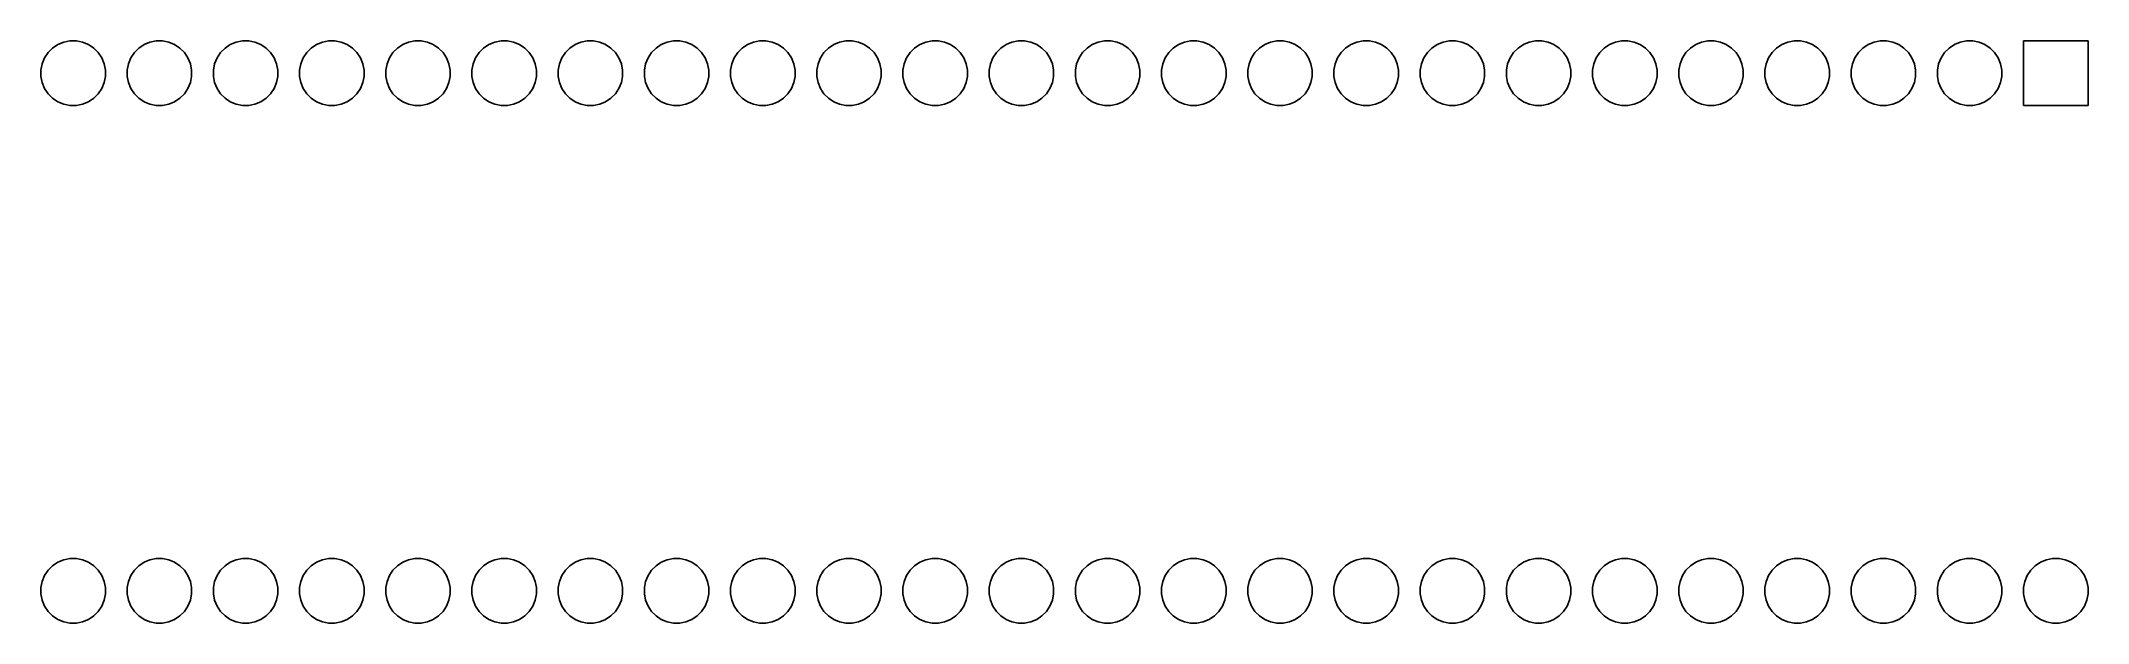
# Model space of a CAD drawing. Extents: x 102.6 to 162.9, y -86.7 to -69.5.
import ezdxf

# ---------------------------------------------------------------- set-up
doc = ezdxf.new("R2010")
doc.units = 0
doc.layers.add('BLACK', color=7, linetype='CONTINUOUS')

msp = doc.modelspace()

# ---------------------------------------------------------------- linework, layer by layer
at = {"layer": 'BLACK', "linetype": 'CONTINUOUS'}
for p, q in [((102.663, -70.035), (102.767, -69.8794)), ((102.767, -69.8794), (102.899, -69.7471)), ((102.899, -69.7471), (103.055, -69.6431)), ((103.055, -69.6431), (103.228, -69.5715)), ((103.228, -69.5715), (103.411, -69.535)), ((103.411, -69.535), (103.599, -69.535)), ((103.599, -69.535), (103.782, -69.5715)), ((103.782, -69.5715), (103.955, -69.6431)), ((103.955, -69.6431), (104.111, -69.7471)), ((104.111, -69.7471), (104.243, -69.8794)), ((104.243, -69.8794), (104.347, -70.035)), ((105.203, -70.035), (105.307, -69.8794)), ((105.307, -69.8794), (105.439, -69.7471)), ((105.439, -69.7471), (105.595, -69.6431)), ((105.595, -69.6431), (105.768, -69.5715)), ((105.768, -69.5715), (105.951, -69.535)), ((105.951, -69.535), (106.139, -69.535)), ((106.139, -69.535), (106.322, -69.5715)), ((106.322, -69.5715), (106.495, -69.6431)), ((106.495, -69.6431), (106.651, -69.7471)), ((106.651, -69.7471), (106.783, -69.8794)), ((106.783, -69.8794), (106.887, -70.035)), ((107.743, -70.035), (107.847, -69.8794)), ((107.847, -69.8794), (107.979, -69.7471)), ((107.979, -69.7471), (108.135, -69.6431)), ((108.135, -69.6431), (108.308, -69.5715)), ((108.308, -69.5715), (108.491, -69.535)), ((108.491, -69.535), (108.679, -69.535)), ((108.679, -69.535), (108.862, -69.5715)), ((108.862, -69.5715), (109.035, -69.6431)), ((109.035, -69.6431), (109.191, -69.7471)), ((109.191, -69.7471), (109.323, -69.8794)), ((109.323, -69.8794), (109.427, -70.035)), ((110.283, -70.035), (110.387, -69.8794)), ((110.387, -69.8794), (110.519, -69.7471)), ((110.519, -69.7471), (110.675, -69.6431)), ((110.675, -69.6431), (110.848, -69.5715)), ((110.848, -69.5715), (111.031, -69.535)), ((111.031, -69.535), (111.219, -69.535)), ((111.219, -69.535), (111.402, -69.5715)), ((111.402, -69.5715), (111.575, -69.6431)), ((111.575, -69.6431), (111.731, -69.7471)), ((111.731, -69.7471), (111.863, -69.8794)), ((111.863, -69.8794), (111.967, -70.035)), ((112.823, -70.035), (112.927, -69.8794)), ((112.927, -69.8794), (113.059, -69.7471)), ((113.059, -69.7471), (113.215, -69.6431)), ((113.215, -69.6431), (113.388, -69.5715)), ((113.388, -69.5715), (113.571, -69.535)), ((113.571, -69.535), (113.759, -69.535)), ((113.759, -69.535), (113.942, -69.5715)), ((113.942, -69.5715), (114.115, -69.6431)), ((114.115, -69.6431), (114.271, -69.7471)), ((114.271, -69.7471), (114.403, -69.8794)), ((114.403, -69.8794), (114.507, -70.035)), ((115.363, -70.035), (115.467, -69.8794)), ((115.467, -69.8794), (115.599, -69.7471)), ((115.599, -69.7471), (115.755, -69.6431)), ((115.755, -69.6431), (115.928, -69.5715)), ((115.928, -69.5715), (116.111, -69.535)), ((116.111, -69.535), (116.299, -69.535)), ((116.299, -69.535), (116.482, -69.5715)), ((116.482, -69.5715), (116.655, -69.6431)), ((116.655, -69.6431), (116.811, -69.7471)), ((116.811, -69.7471), (116.943, -69.8794)), ((116.943, -69.8794), (117.047, -70.035)), ((117.903, -70.035), (118.007, -69.8794)), ((118.007, -69.8794), (118.139, -69.7471)), ((118.139, -69.7471), (118.295, -69.6431)), ((118.295, -69.6431), (118.468, -69.5715)), ((118.468, -69.5715), (118.651, -69.535)), ((118.651, -69.535), (118.839, -69.535)), ((118.839, -69.535), (119.022, -69.5715)), ((119.022, -69.5715), (119.195, -69.6431)), ((119.195, -69.6431), (119.351, -69.7471)), ((119.351, -69.7471), (119.483, -69.8794)), ((119.483, -69.8794), (119.587, -70.035)), ((120.443, -70.035), (120.547, -69.8794)), ((120.547, -69.8794), (120.679, -69.7471)), ((120.679, -69.7471), (120.835, -69.6431)), ((120.835, -69.6431), (121.008, -69.5715)), ((121.008, -69.5715), (121.191, -69.535)), ((121.191, -69.535), (121.379, -69.535)), ((121.379, -69.535), (121.562, -69.5715)), ((121.562, -69.5715), (121.735, -69.6431)), ((121.735, -69.6431), (121.891, -69.7471)), ((121.891, -69.7471), (122.023, -69.8794)), ((122.023, -69.8794), (122.127, -70.035)), ((122.983, -70.035), (123.087, -69.8794)), ((123.087, -69.8794), (123.219, -69.7471)), ((123.219, -69.7471), (123.375, -69.6431)), ((123.375, -69.6431), (123.548, -69.5715)), ((123.548, -69.5715), (123.731, -69.535)), ((123.731, -69.535), (123.919, -69.535)), ((123.919, -69.535), (124.102, -69.5715)), ((124.102, -69.5715), (124.275, -69.6431)), ((124.275, -69.6431), (124.431, -69.7471)), ((124.431, -69.7471), (124.563, -69.8794)), ((124.563, -69.8794), (124.667, -70.035)), ((125.523, -70.035), (125.627, -69.8794)), ((125.627, -69.8794), (125.759, -69.7471)), ((125.759, -69.7471), (125.915, -69.6431)), ((125.915, -69.6431), (126.088, -69.5715)), ((126.088, -69.5715), (126.271, -69.535)), ((126.271, -69.535), (126.459, -69.535)), ((126.459, -69.535), (126.642, -69.5715)), ((126.642, -69.5715), (126.815, -69.6431)), ((126.815, -69.6431), (126.971, -69.7471)), ((126.971, -69.7471), (127.103, -69.8794)), ((127.103, -69.8794), (127.207, -70.035)), ((128.063, -70.035), (128.167, -69.8794)), ((128.167, -69.8794), (128.299, -69.7471)), ((128.299, -69.7471), (128.455, -69.6431)), ((128.455, -69.6431), (128.628, -69.5715)), ((128.628, -69.5715), (128.811, -69.535)), ((128.811, -69.535), (128.999, -69.535)), ((128.999, -69.535), (129.182, -69.5715)), ((129.182, -69.5715), (129.355, -69.6431)), ((129.355, -69.6431), (129.511, -69.7471)), ((129.511, -69.7471), (129.643, -69.8794)), ((129.643, -69.8794), (129.747, -70.035)), ((130.603, -70.035), (130.707, -69.8794)), ((130.707, -69.8794), (130.839, -69.7471)), ((130.839, -69.7471), (130.995, -69.6431)), ((130.995, -69.6431), (131.168, -69.5715)), ((131.168, -69.5715), (131.351, -69.535)), ((131.351, -69.535), (131.539, -69.535)), ((131.539, -69.535), (131.722, -69.5715)), ((131.722, -69.5715), (131.895, -69.6431)), ((131.895, -69.6431), (132.051, -69.7471)), ((132.051, -69.7471), (132.183, -69.8794)), ((132.183, -69.8794), (132.287, -70.035)), ((133.143, -70.035), (133.247, -69.8794)), ((133.247, -69.8794), (133.379, -69.7471)), ((133.379, -69.7471), (133.535, -69.6431)), ((133.535, -69.6431), (133.708, -69.5715)), ((133.708, -69.5715), (133.891, -69.535)), ((133.891, -69.535), (134.079, -69.535)), ((134.079, -69.535), (134.262, -69.5715)), ((134.262, -69.5715), (134.435, -69.6431)), ((134.435, -69.6431), (134.591, -69.7471)), ((134.591, -69.7471), (134.723, -69.8794)), ((134.723, -69.8794), (134.827, -70.035)), ((135.683, -70.035), (135.787, -69.8794)), ((135.787, -69.8794), (135.919, -69.7471)), ((135.919, -69.7471), (136.075, -69.6431)), ((136.075, -69.6431), (136.248, -69.5715)), ((136.248, -69.5715), (136.431, -69.535)), ((136.431, -69.535), (136.619, -69.535)), ((136.619, -69.535), (136.802, -69.5715)), ((136.802, -69.5715), (136.975, -69.6431)), ((136.975, -69.6431), (137.131, -69.7471)), ((137.131, -69.7471), (137.263, -69.8794)), ((137.263, -69.8794), (137.367, -70.035)), ((138.223, -70.035), (138.327, -69.8794)), ((138.327, -69.8794), (138.459, -69.7471)), ((138.459, -69.7471), (138.615, -69.6431)), ((138.615, -69.6431), (138.788, -69.5715)), ((138.788, -69.5715), (138.971, -69.535)), ((138.971, -69.535), (139.159, -69.535)), ((139.159, -69.535), (139.342, -69.5715)), ((139.342, -69.5715), (139.515, -69.6431)), ((139.515, -69.6431), (139.671, -69.7471)), ((139.671, -69.7471), (139.803, -69.8794)), ((139.803, -69.8794), (139.907, -70.035)), ((140.763, -70.035), (140.867, -69.8794)), ((140.867, -69.8794), (140.999, -69.7471)), ((140.999, -69.7471), (141.155, -69.6431)), ((141.155, -69.6431), (141.328, -69.5715)), ((141.328, -69.5715), (141.511, -69.535)), ((141.511, -69.535), (141.699, -69.535)), ((141.699, -69.535), (141.882, -69.5715)), ((141.882, -69.5715), (142.055, -69.6431)), ((142.055, -69.6431), (142.211, -69.7471)), ((142.211, -69.7471), (142.343, -69.8794)), ((142.343, -69.8794), (142.447, -70.035)), ((143.303, -70.035), (143.407, -69.8794)), ((143.407, -69.8794), (143.539, -69.7471)), ((143.539, -69.7471), (143.695, -69.6431)), ((143.695, -69.6431), (143.868, -69.5715)), ((143.868, -69.5715), (144.051, -69.535)), ((144.051, -69.535), (144.239, -69.535)), ((144.239, -69.535), (144.422, -69.5715)), ((144.422, -69.5715), (144.595, -69.6431)), ((144.595, -69.6431), (144.751, -69.7471)), ((144.751, -69.7471), (144.883, -69.8794)), ((144.883, -69.8794), (144.987, -70.035)), ((145.843, -70.035), (145.947, -69.8794)), ((145.947, -69.8794), (146.079, -69.7471)), ((146.079, -69.7471), (146.235, -69.6431)), ((146.235, -69.6431), (146.408, -69.5715)), ((146.408, -69.5715), (146.591, -69.535)), ((146.591, -69.535), (146.779, -69.535)), ((146.779, -69.535), (146.962, -69.5715)), ((146.962, -69.5715), (147.135, -69.6431)), ((147.135, -69.6431), (147.291, -69.7471)), ((147.291, -69.7471), (147.423, -69.8794)), ((147.423, -69.8794), (147.527, -70.035)), ((148.383, -70.035), (148.487, -69.8794)), ((148.487, -69.8794), (148.619, -69.7471)), ((148.619, -69.7471), (148.775, -69.6431)), ((148.775, -69.6431), (148.948, -69.5715)), ((148.948, -69.5715), (149.131, -69.535)), ((149.131, -69.535), (149.319, -69.535)), ((149.319, -69.535), (149.502, -69.5715)), ((149.502, -69.5715), (149.675, -69.6431)), ((149.675, -69.6431), (149.831, -69.7471)), ((149.831, -69.7471), (149.963, -69.8794)), ((149.963, -69.8794), (150.067, -70.035)), ((150.923, -70.035), (151.027, -69.8794)), ((151.027, -69.8794), (151.159, -69.7471)), ((151.159, -69.7471), (151.315, -69.6431)), ((151.315, -69.6431), (151.488, -69.5715)), ((151.488, -69.5715), (151.671, -69.535)), ((151.671, -69.535), (151.859, -69.535)), ((151.859, -69.535), (152.042, -69.5715)), ((152.042, -69.5715), (152.215, -69.6431)), ((152.215, -69.6431), (152.371, -69.7471)), ((152.371, -69.7471), (152.503, -69.8794)), ((152.503, -69.8794), (152.607, -70.035)), ((153.463, -70.035), (153.567, -69.8794)), ((153.567, -69.8794), (153.699, -69.7471)), ((153.699, -69.7471), (153.855, -69.6431)), ((153.855, -69.6431), (154.028, -69.5715)), ((154.028, -69.5715), (154.211, -69.535)), ((154.211, -69.535), (154.399, -69.535)), ((154.399, -69.535), (154.582, -69.5715)), ((154.582, -69.5715), (154.755, -69.6431)), ((154.755, -69.6431), (154.911, -69.7471)), ((154.911, -69.7471), (155.043, -69.8794)), ((155.043, -69.8794), (155.147, -70.035)), ((156.003, -70.035), (156.107, -69.8794)), ((156.107, -69.8794), (156.239, -69.7471)), ((156.239, -69.7471), (156.395, -69.6431)), ((156.395, -69.6431), (156.568, -69.5715)), ((156.568, -69.5715), (156.751, -69.535)), ((156.751, -69.535), (156.939, -69.535)), ((156.939, -69.535), (157.122, -69.5715)), ((157.122, -69.5715), (157.295, -69.6431)), ((157.295, -69.6431), (157.451, -69.7471)), ((157.451, -69.7471), (157.583, -69.8794)), ((157.583, -69.8794), (157.687, -70.035)), ((158.543, -70.035), (158.647, -69.8794)), ((158.647, -69.8794), (158.779, -69.7471)), ((158.779, -69.7471), (158.935, -69.6431)), ((158.935, -69.6431), (159.108, -69.5715)), ((159.108, -69.5715), (159.291, -69.535)), ((159.291, -69.535), (159.479, -69.535)), ((159.479, -69.535), (159.662, -69.5715)), ((159.662, -69.5715), (159.835, -69.6431)), ((159.835, -69.6431), (159.991, -69.7471)), ((159.991, -69.7471), (160.123, -69.8794)), ((160.123, -69.8794), (160.227, -70.035)), ((160.975, -71.435), (160.975, -69.535)), ((160.975, -69.535), (162.875, -69.535)), ((162.875, -69.535), (162.875, -71.435)), ((102.555, -70.3914), (102.592, -70.2079)), ((102.555, -70.5786), (102.555, -70.3914)), ((102.592, -70.2079), (102.663, -70.035)), ((104.347, -70.035), (104.418, -70.2079)), ((104.418, -70.2079), (104.455, -70.3914)), ((104.455, -70.3914), (104.455, -70.5786)), ((105.095, -70.3914), (105.132, -70.2079)), ((105.095, -70.5786), (105.095, -70.3914)), ((105.132, -70.2079), (105.203, -70.035)), ((106.887, -70.035), (106.958, -70.2079)), ((106.958, -70.2079), (106.995, -70.3914)), ((106.995, -70.3914), (106.995, -70.5786)), ((107.635, -70.3914), (107.672, -70.2079)), ((107.635, -70.5786), (107.635, -70.3914)), ((107.672, -70.2079), (107.743, -70.035)), ((109.427, -70.035), (109.498, -70.2079)), ((109.498, -70.2079), (109.535, -70.3914)), ((109.535, -70.3914), (109.535, -70.5786)), ((110.175, -70.3914), (110.212, -70.2079)), ((110.175, -70.5786), (110.175, -70.3914)), ((110.212, -70.2079), (110.283, -70.035)), ((111.967, -70.035), (112.038, -70.2079)), ((112.038, -70.2079), (112.075, -70.3914)), ((112.075, -70.3914), (112.075, -70.5786)), ((112.715, -70.3914), (112.752, -70.2079)), ((112.715, -70.5786), (112.715, -70.3914)), ((112.752, -70.2079), (112.823, -70.035)), ((114.507, -70.035), (114.578, -70.2079)), ((114.578, -70.2079), (114.615, -70.3914)), ((114.615, -70.3914), (114.615, -70.5786)), ((115.255, -70.3914), (115.292, -70.2079)), ((115.255, -70.5786), (115.255, -70.3914)), ((115.292, -70.2079), (115.363, -70.035)), ((117.047, -70.035), (117.118, -70.2079)), ((117.118, -70.2079), (117.155, -70.3914)), ((117.155, -70.3914), (117.155, -70.5786)), ((117.795, -70.3914), (117.832, -70.2079)), ((117.795, -70.5786), (117.795, -70.3914)), ((117.832, -70.2079), (117.903, -70.035)), ((119.587, -70.035), (119.658, -70.2079)), ((119.658, -70.2079), (119.695, -70.3914)), ((119.695, -70.3914), (119.695, -70.5786)), ((120.335, -70.3914), (120.372, -70.2079)), ((120.335, -70.5786), (120.335, -70.3914)), ((120.372, -70.2079), (120.443, -70.035)), ((122.127, -70.035), (122.198, -70.2079)), ((122.198, -70.2079), (122.235, -70.3914)), ((122.235, -70.3914), (122.235, -70.5786)), ((122.875, -70.3914), (122.912, -70.2079)), ((122.875, -70.5786), (122.875, -70.3914)), ((122.912, -70.2079), (122.983, -70.035)), ((124.667, -70.035), (124.738, -70.2079)), ((124.738, -70.2079), (124.775, -70.3914)), ((124.775, -70.3914), (124.775, -70.5786)), ((125.415, -70.3914), (125.452, -70.2079)), ((125.415, -70.5786), (125.415, -70.3914)), ((125.452, -70.2079), (125.523, -70.035)), ((127.207, -70.035), (127.278, -70.2079)), ((127.278, -70.2079), (127.315, -70.3914)), ((127.315, -70.3914), (127.315, -70.5786)), ((127.955, -70.3914), (127.992, -70.2079)), ((127.955, -70.5786), (127.955, -70.3914)), ((127.992, -70.2079), (128.063, -70.035)), ((129.747, -70.035), (129.818, -70.2079)), ((129.818, -70.2079), (129.855, -70.3914)), ((129.855, -70.3914), (129.855, -70.5786)), ((130.495, -70.3914), (130.532, -70.2079)), ((130.495, -70.5786), (130.495, -70.3914)), ((130.532, -70.2079), (130.603, -70.035)), ((132.287, -70.035), (132.358, -70.2079)), ((132.358, -70.2079), (132.395, -70.3914)), ((132.395, -70.3914), (132.395, -70.5786)), ((133.035, -70.3914), (133.072, -70.2079)), ((133.035, -70.5786), (133.035, -70.3914)), ((133.072, -70.2079), (133.143, -70.035)), ((134.827, -70.035), (134.898, -70.2079)), ((134.898, -70.2079), (134.935, -70.3914)), ((134.935, -70.3914), (134.935, -70.5786)), ((135.575, -70.3914), (135.612, -70.2079)), ((135.575, -70.5786), (135.575, -70.3914)), ((135.612, -70.2079), (135.683, -70.035)), ((137.367, -70.035), (137.438, -70.2079)), ((137.438, -70.2079), (137.475, -70.3914)), ((137.475, -70.3914), (137.475, -70.5786)), ((138.115, -70.3914), (138.152, -70.2079)), ((138.115, -70.5786), (138.115, -70.3914)), ((138.152, -70.2079), (138.223, -70.035)), ((139.907, -70.035), (139.978, -70.2079)), ((139.978, -70.2079), (140.015, -70.3914)), ((140.015, -70.3914), (140.015, -70.5786)), ((140.655, -70.3914), (140.692, -70.2079)), ((140.655, -70.5786), (140.655, -70.3914)), ((140.692, -70.2079), (140.763, -70.035)), ((142.447, -70.035), (142.518, -70.2079)), ((142.518, -70.2079), (142.555, -70.3914)), ((142.555, -70.3914), (142.555, -70.5786)), ((143.195, -70.3914), (143.232, -70.2079)), ((143.195, -70.5786), (143.195, -70.3914)), ((143.232, -70.2079), (143.303, -70.035)), ((144.987, -70.035), (145.058, -70.2079)), ((145.058, -70.2079), (145.095, -70.3914)), ((145.095, -70.3914), (145.095, -70.5786)), ((145.735, -70.3914), (145.772, -70.2079)), ((145.735, -70.5786), (145.735, -70.3914)), ((145.772, -70.2079), (145.843, -70.035)), ((147.527, -70.035), (147.598, -70.2079)), ((147.598, -70.2079), (147.635, -70.3914)), ((147.635, -70.3914), (147.635, -70.5786)), ((148.275, -70.3914), (148.312, -70.2079)), ((148.275, -70.5786), (148.275, -70.3914)), ((148.312, -70.2079), (148.383, -70.035)), ((150.067, -70.035), (150.138, -70.2079)), ((150.138, -70.2079), (150.175, -70.3914)), ((150.175, -70.3914), (150.175, -70.5786)), ((150.815, -70.3914), (150.852, -70.2079)), ((150.815, -70.5786), (150.815, -70.3914)), ((150.852, -70.2079), (150.923, -70.035)), ((152.607, -70.035), (152.678, -70.2079)), ((152.678, -70.2079), (152.715, -70.3914)), ((152.715, -70.3914), (152.715, -70.5786)), ((153.355, -70.3914), (153.392, -70.2079)), ((153.355, -70.5786), (153.355, -70.3914)), ((153.392, -70.2079), (153.463, -70.035)), ((155.147, -70.035), (155.218, -70.2079)), ((155.218, -70.2079), (155.255, -70.3914)), ((155.255, -70.3914), (155.255, -70.5786)), ((155.895, -70.3914), (155.932, -70.2079)), ((155.895, -70.5786), (155.895, -70.3914)), ((155.932, -70.2079), (156.003, -70.035)), ((157.687, -70.035), (157.758, -70.2079)), ((157.758, -70.2079), (157.795, -70.3914)), ((157.795, -70.3914), (157.795, -70.5786)), ((158.435, -70.3914), (158.472, -70.2079)), ((158.435, -70.5786), (158.435, -70.3914)), ((158.472, -70.2079), (158.543, -70.035)), ((160.227, -70.035), (160.298, -70.2079)), ((160.298, -70.2079), (160.335, -70.3914)), ((160.335, -70.3914), (160.335, -70.5786)), ((102.592, -70.7621), (102.555, -70.5786)), ((102.663, -70.935), (102.592, -70.7621)), ((102.767, -71.0906), (102.663, -70.935)), ((102.899, -71.2229), (102.767, -71.0906)), ((104.243, -71.0906), (104.111, -71.2229)), ((104.347, -70.935), (104.243, -71.0906)), ((104.418, -70.7621), (104.347, -70.935)), ((104.455, -70.5786), (104.418, -70.7621)), ((105.132, -70.7621), (105.095, -70.5786)), ((105.203, -70.935), (105.132, -70.7621)), ((105.307, -71.0906), (105.203, -70.935)), ((105.439, -71.2229), (105.307, -71.0906)), ((106.783, -71.0906), (106.651, -71.2229)), ((106.887, -70.935), (106.783, -71.0906)), ((106.958, -70.7621), (106.887, -70.935)), ((106.995, -70.5786), (106.958, -70.7621)), ((107.672, -70.7621), (107.635, -70.5786)), ((107.743, -70.935), (107.672, -70.7621)), ((107.847, -71.0906), (107.743, -70.935)), ((107.979, -71.2229), (107.847, -71.0906)), ((109.323, -71.0906), (109.191, -71.2229)), ((109.427, -70.935), (109.323, -71.0906)), ((109.498, -70.7621), (109.427, -70.935)), ((109.535, -70.5786), (109.498, -70.7621)), ((110.212, -70.7621), (110.175, -70.5786)), ((110.283, -70.935), (110.212, -70.7621)), ((110.387, -71.0906), (110.283, -70.935)), ((110.519, -71.2229), (110.387, -71.0906)), ((111.863, -71.0906), (111.731, -71.2229)), ((111.967, -70.935), (111.863, -71.0906)), ((112.038, -70.7621), (111.967, -70.935)), ((112.075, -70.5786), (112.038, -70.7621)), ((112.752, -70.7621), (112.715, -70.5786)), ((112.823, -70.935), (112.752, -70.7621)), ((112.927, -71.0906), (112.823, -70.935)), ((113.059, -71.2229), (112.927, -71.0906)), ((114.403, -71.0906), (114.271, -71.2229)), ((114.507, -70.935), (114.403, -71.0906)), ((114.578, -70.7621), (114.507, -70.935)), ((114.615, -70.5786), (114.578, -70.7621)), ((115.292, -70.7621), (115.255, -70.5786)), ((115.363, -70.935), (115.292, -70.7621)), ((115.467, -71.0906), (115.363, -70.935)), ((115.599, -71.2229), (115.467, -71.0906)), ((116.943, -71.0906), (116.811, -71.2229)), ((117.047, -70.935), (116.943, -71.0906)), ((117.118, -70.7621), (117.047, -70.935)), ((117.155, -70.5786), (117.118, -70.7621)), ((117.832, -70.7621), (117.795, -70.5786)), ((117.903, -70.935), (117.832, -70.7621)), ((118.007, -71.0906), (117.903, -70.935)), ((118.139, -71.2229), (118.007, -71.0906)), ((119.483, -71.0906), (119.351, -71.2229)), ((119.587, -70.935), (119.483, -71.0906)), ((119.658, -70.7621), (119.587, -70.935)), ((119.695, -70.5786), (119.658, -70.7621)), ((120.372, -70.7621), (120.335, -70.5786)), ((120.443, -70.935), (120.372, -70.7621)), ((120.547, -71.0906), (120.443, -70.935)), ((120.679, -71.2229), (120.547, -71.0906)), ((122.023, -71.0906), (121.891, -71.2229)), ((122.127, -70.935), (122.023, -71.0906)), ((122.198, -70.7621), (122.127, -70.935)), ((122.235, -70.5786), (122.198, -70.7621)), ((122.912, -70.7621), (122.875, -70.5786)), ((122.983, -70.935), (122.912, -70.7621)), ((123.087, -71.0906), (122.983, -70.935)), ((123.219, -71.2229), (123.087, -71.0906)), ((124.563, -71.0906), (124.431, -71.2229)), ((124.667, -70.935), (124.563, -71.0906)), ((124.738, -70.7621), (124.667, -70.935)), ((124.775, -70.5786), (124.738, -70.7621)), ((125.452, -70.7621), (125.415, -70.5786)), ((125.523, -70.935), (125.452, -70.7621)), ((125.627, -71.0906), (125.523, -70.935)), ((125.759, -71.2229), (125.627, -71.0906)), ((127.103, -71.0906), (126.971, -71.2229)), ((127.207, -70.935), (127.103, -71.0906)), ((127.278, -70.7621), (127.207, -70.935)), ((127.315, -70.5786), (127.278, -70.7621)), ((127.992, -70.7621), (127.955, -70.5786)), ((128.063, -70.935), (127.992, -70.7621)), ((128.167, -71.0906), (128.063, -70.935)), ((128.299, -71.2229), (128.167, -71.0906)), ((129.643, -71.0906), (129.511, -71.2229)), ((129.747, -70.935), (129.643, -71.0906)), ((129.818, -70.7621), (129.747, -70.935)), ((129.855, -70.5786), (129.818, -70.7621)), ((130.532, -70.7621), (130.495, -70.5786)), ((130.603, -70.935), (130.532, -70.7621)), ((130.707, -71.0906), (130.603, -70.935)), ((130.839, -71.2229), (130.707, -71.0906)), ((132.183, -71.0906), (132.051, -71.2229)), ((132.287, -70.935), (132.183, -71.0906)), ((132.358, -70.7621), (132.287, -70.935)), ((132.395, -70.5786), (132.358, -70.7621)), ((133.072, -70.7621), (133.035, -70.5786)), ((133.143, -70.935), (133.072, -70.7621)), ((133.247, -71.0906), (133.143, -70.935)), ((133.379, -71.2229), (133.247, -71.0906)), ((134.723, -71.0906), (134.591, -71.2229)), ((134.827, -70.935), (134.723, -71.0906)), ((134.898, -70.7621), (134.827, -70.935)), ((134.935, -70.5786), (134.898, -70.7621)), ((135.612, -70.7621), (135.575, -70.5786)), ((135.683, -70.935), (135.612, -70.7621)), ((135.787, -71.0906), (135.683, -70.935)), ((135.919, -71.2229), (135.787, -71.0906)), ((137.263, -71.0906), (137.131, -71.2229)), ((137.367, -70.935), (137.263, -71.0906)), ((137.438, -70.7621), (137.367, -70.935)), ((137.475, -70.5786), (137.438, -70.7621)), ((138.152, -70.7621), (138.115, -70.5786)), ((138.223, -70.935), (138.152, -70.7621)), ((138.327, -71.0906), (138.223, -70.935)), ((138.459, -71.2229), (138.327, -71.0906)), ((139.803, -71.0906), (139.671, -71.2229)), ((139.907, -70.935), (139.803, -71.0906)), ((139.978, -70.7621), (139.907, -70.935)), ((140.015, -70.5786), (139.978, -70.7621)), ((140.692, -70.7621), (140.655, -70.5786)), ((140.763, -70.935), (140.692, -70.7621)), ((140.867, -71.0906), (140.763, -70.935)), ((140.999, -71.2229), (140.867, -71.0906)), ((142.343, -71.0906), (142.211, -71.2229)), ((142.447, -70.935), (142.343, -71.0906)), ((142.518, -70.7621), (142.447, -70.935)), ((142.555, -70.5786), (142.518, -70.7621)), ((143.232, -70.7621), (143.195, -70.5786)), ((143.303, -70.935), (143.232, -70.7621)), ((143.407, -71.0906), (143.303, -70.935)), ((143.539, -71.2229), (143.407, -71.0906)), ((144.883, -71.0906), (144.751, -71.2229)), ((144.987, -70.935), (144.883, -71.0906)), ((145.058, -70.7621), (144.987, -70.935)), ((145.095, -70.5786), (145.058, -70.7621)), ((145.772, -70.7621), (145.735, -70.5786)), ((145.843, -70.935), (145.772, -70.7621)), ((145.947, -71.0906), (145.843, -70.935)), ((146.079, -71.2229), (145.947, -71.0906)), ((147.423, -71.0906), (147.291, -71.2229)), ((147.527, -70.935), (147.423, -71.0906)), ((147.598, -70.7621), (147.527, -70.935)), ((147.635, -70.5786), (147.598, -70.7621)), ((148.312, -70.7621), (148.275, -70.5786)), ((148.383, -70.935), (148.312, -70.7621)), ((148.487, -71.0906), (148.383, -70.935)), ((148.619, -71.2229), (148.487, -71.0906)), ((149.963, -71.0906), (149.831, -71.2229)), ((150.067, -70.935), (149.963, -71.0906)), ((150.138, -70.7621), (150.067, -70.935)), ((150.175, -70.5786), (150.138, -70.7621)), ((150.852, -70.7621), (150.815, -70.5786)), ((150.923, -70.935), (150.852, -70.7621)), ((151.027, -71.0906), (150.923, -70.935)), ((151.159, -71.2229), (151.027, -71.0906)), ((152.503, -71.0906), (152.371, -71.2229)), ((152.607, -70.935), (152.503, -71.0906)), ((152.678, -70.7621), (152.607, -70.935)), ((152.715, -70.5786), (152.678, -70.7621)), ((153.392, -70.7621), (153.355, -70.5786)), ((153.463, -70.935), (153.392, -70.7621)), ((153.567, -71.0906), (153.463, -70.935)), ((153.699, -71.2229), (153.567, -71.0906)), ((155.043, -71.0906), (154.911, -71.2229)), ((155.147, -70.935), (155.043, -71.0906)), ((155.218, -70.7621), (155.147, -70.935)), ((155.255, -70.5786), (155.218, -70.7621)), ((155.932, -70.7621), (155.895, -70.5786)), ((156.003, -70.935), (155.932, -70.7621)), ((156.107, -71.0906), (156.003, -70.935)), ((156.239, -71.2229), (156.107, -71.0906)), ((157.583, -71.0906), (157.451, -71.2229)), ((157.687, -70.935), (157.583, -71.0906)), ((157.758, -70.7621), (157.687, -70.935)), ((157.795, -70.5786), (157.758, -70.7621)), ((158.472, -70.7621), (158.435, -70.5786)), ((158.543, -70.935), (158.472, -70.7621)), ((158.647, -71.0906), (158.543, -70.935)), ((158.779, -71.2229), (158.647, -71.0906)), ((160.123, -71.0906), (159.991, -71.2229)), ((160.227, -70.935), (160.123, -71.0906)), ((160.298, -70.7621), (160.227, -70.935)), ((160.335, -70.5786), (160.298, -70.7621)), ((103.055, -71.3269), (102.899, -71.2229)), ((103.228, -71.3985), (103.055, -71.3269)), ((103.411, -71.435), (103.228, -71.3985)), ((103.599, -71.435), (103.411, -71.435)), ((103.782, -71.3985), (103.599, -71.435)), ((103.955, -71.3269), (103.782, -71.3985)), ((104.111, -71.2229), (103.955, -71.3269)), ((105.595, -71.3269), (105.439, -71.2229)), ((105.768, -71.3985), (105.595, -71.3269)), ((105.951, -71.435), (105.768, -71.3985)), ((106.139, -71.435), (105.951, -71.435)), ((106.322, -71.3985), (106.139, -71.435)), ((106.495, -71.3269), (106.322, -71.3985)), ((106.651, -71.2229), (106.495, -71.3269)), ((108.135, -71.3269), (107.979, -71.2229)), ((108.308, -71.3985), (108.135, -71.3269)), ((108.491, -71.435), (108.308, -71.3985)), ((108.679, -71.435), (108.491, -71.435)), ((108.862, -71.3985), (108.679, -71.435)), ((109.035, -71.3269), (108.862, -71.3985)), ((109.191, -71.2229), (109.035, -71.3269)), ((110.675, -71.3269), (110.519, -71.2229)), ((110.848, -71.3985), (110.675, -71.3269)), ((111.031, -71.435), (110.848, -71.3985)), ((111.219, -71.435), (111.031, -71.435)), ((111.402, -71.3985), (111.219, -71.435)), ((111.575, -71.3269), (111.402, -71.3985)), ((111.731, -71.2229), (111.575, -71.3269)), ((113.215, -71.3269), (113.059, -71.2229)), ((113.388, -71.3985), (113.215, -71.3269)), ((113.571, -71.435), (113.388, -71.3985)), ((113.759, -71.435), (113.571, -71.435)), ((113.942, -71.3985), (113.759, -71.435)), ((114.115, -71.3269), (113.942, -71.3985)), ((114.271, -71.2229), (114.115, -71.3269)), ((115.755, -71.3269), (115.599, -71.2229)), ((115.928, -71.3985), (115.755, -71.3269)), ((116.111, -71.435), (115.928, -71.3985)), ((116.299, -71.435), (116.111, -71.435)), ((116.482, -71.3985), (116.299, -71.435)), ((116.655, -71.3269), (116.482, -71.3985)), ((116.811, -71.2229), (116.655, -71.3269)), ((118.295, -71.3269), (118.139, -71.2229)), ((118.468, -71.3985), (118.295, -71.3269)), ((118.651, -71.435), (118.468, -71.3985)), ((118.839, -71.435), (118.651, -71.435)), ((119.022, -71.3985), (118.839, -71.435)), ((119.195, -71.3269), (119.022, -71.3985)), ((119.351, -71.2229), (119.195, -71.3269)), ((120.835, -71.3269), (120.679, -71.2229)), ((121.008, -71.3985), (120.835, -71.3269)), ((121.191, -71.435), (121.008, -71.3985)), ((121.379, -71.435), (121.191, -71.435)), ((121.562, -71.3985), (121.379, -71.435)), ((121.735, -71.3269), (121.562, -71.3985)), ((121.891, -71.2229), (121.735, -71.3269)), ((123.375, -71.3269), (123.219, -71.2229)), ((123.548, -71.3985), (123.375, -71.3269)), ((123.731, -71.435), (123.548, -71.3985)), ((123.919, -71.435), (123.731, -71.435)), ((124.102, -71.3985), (123.919, -71.435)), ((124.275, -71.3269), (124.102, -71.3985)), ((124.431, -71.2229), (124.275, -71.3269)), ((125.915, -71.3269), (125.759, -71.2229)), ((126.088, -71.3985), (125.915, -71.3269)), ((126.271, -71.435), (126.088, -71.3985)), ((126.459, -71.435), (126.271, -71.435)), ((126.642, -71.3985), (126.459, -71.435)), ((126.815, -71.3269), (126.642, -71.3985)), ((126.971, -71.2229), (126.815, -71.3269)), ((128.455, -71.3269), (128.299, -71.2229)), ((128.628, -71.3985), (128.455, -71.3269)), ((128.811, -71.435), (128.628, -71.3985)), ((128.999, -71.435), (128.811, -71.435)), ((129.182, -71.3985), (128.999, -71.435)), ((129.355, -71.3269), (129.182, -71.3985)), ((129.511, -71.2229), (129.355, -71.3269)), ((130.995, -71.3269), (130.839, -71.2229)), ((131.168, -71.3985), (130.995, -71.3269)), ((131.351, -71.435), (131.168, -71.3985)), ((131.539, -71.435), (131.351, -71.435)), ((131.722, -71.3985), (131.539, -71.435)), ((131.895, -71.3269), (131.722, -71.3985)), ((132.051, -71.2229), (131.895, -71.3269)), ((133.535, -71.3269), (133.379, -71.2229)), ((133.708, -71.3985), (133.535, -71.3269)), ((133.891, -71.435), (133.708, -71.3985)), ((134.079, -71.435), (133.891, -71.435)), ((134.262, -71.3985), (134.079, -71.435)), ((134.435, -71.3269), (134.262, -71.3985)), ((134.591, -71.2229), (134.435, -71.3269)), ((136.075, -71.3269), (135.919, -71.2229)), ((136.248, -71.3985), (136.075, -71.3269)), ((136.431, -71.435), (136.248, -71.3985)), ((136.619, -71.435), (136.431, -71.435)), ((136.802, -71.3985), (136.619, -71.435)), ((136.975, -71.3269), (136.802, -71.3985)), ((137.131, -71.2229), (136.975, -71.3269)), ((138.615, -71.3269), (138.459, -71.2229)), ((138.788, -71.3985), (138.615, -71.3269)), ((138.971, -71.435), (138.788, -71.3985)), ((139.159, -71.435), (138.971, -71.435)), ((139.342, -71.3985), (139.159, -71.435)), ((139.515, -71.3269), (139.342, -71.3985)), ((139.671, -71.2229), (139.515, -71.3269)), ((141.155, -71.3269), (140.999, -71.2229)), ((141.328, -71.3985), (141.155, -71.3269)), ((141.511, -71.435), (141.328, -71.3985)), ((141.699, -71.435), (141.511, -71.435)), ((141.882, -71.3985), (141.699, -71.435)), ((142.055, -71.3269), (141.882, -71.3985)), ((142.211, -71.2229), (142.055, -71.3269)), ((143.695, -71.3269), (143.539, -71.2229)), ((143.868, -71.3985), (143.695, -71.3269)), ((144.051, -71.435), (143.868, -71.3985)), ((144.239, -71.435), (144.051, -71.435)), ((144.422, -71.3985), (144.239, -71.435)), ((144.595, -71.3269), (144.422, -71.3985)), ((144.751, -71.2229), (144.595, -71.3269)), ((146.235, -71.3269), (146.079, -71.2229)), ((146.408, -71.3985), (146.235, -71.3269)), ((146.591, -71.435), (146.408, -71.3985)), ((146.779, -71.435), (146.591, -71.435)), ((146.962, -71.3985), (146.779, -71.435)), ((147.135, -71.3269), (146.962, -71.3985)), ((147.291, -71.2229), (147.135, -71.3269)), ((148.775, -71.3269), (148.619, -71.2229)), ((148.948, -71.3985), (148.775, -71.3269)), ((149.131, -71.435), (148.948, -71.3985)), ((149.319, -71.435), (149.131, -71.435)), ((149.502, -71.3985), (149.319, -71.435)), ((149.675, -71.3269), (149.502, -71.3985)), ((149.831, -71.2229), (149.675, -71.3269)), ((151.315, -71.3269), (151.159, -71.2229)), ((151.488, -71.3985), (151.315, -71.3269)), ((151.671, -71.435), (151.488, -71.3985)), ((151.859, -71.435), (151.671, -71.435)), ((152.042, -71.3985), (151.859, -71.435)), ((152.215, -71.3269), (152.042, -71.3985)), ((152.371, -71.2229), (152.215, -71.3269)), ((153.855, -71.3269), (153.699, -71.2229)), ((154.028, -71.3985), (153.855, -71.3269)), ((154.211, -71.435), (154.028, -71.3985)), ((154.399, -71.435), (154.211, -71.435)), ((154.582, -71.3985), (154.399, -71.435)), ((154.755, -71.3269), (154.582, -71.3985)), ((154.911, -71.2229), (154.755, -71.3269)), ((156.395, -71.3269), (156.239, -71.2229)), ((156.568, -71.3985), (156.395, -71.3269)), ((156.751, -71.435), (156.568, -71.3985)), ((156.939, -71.435), (156.751, -71.435)), ((157.122, -71.3985), (156.939, -71.435)), ((157.295, -71.3269), (157.122, -71.3985)), ((157.451, -71.2229), (157.295, -71.3269)), ((158.935, -71.3269), (158.779, -71.2229)), ((159.108, -71.3985), (158.935, -71.3269)), ((159.291, -71.435), (159.108, -71.3985)), ((159.479, -71.435), (159.291, -71.435)), ((159.662, -71.3985), (159.479, -71.435)), ((159.835, -71.3269), (159.662, -71.3985)), ((159.991, -71.2229), (159.835, -71.3269)), ((162.875, -71.435), (160.975, -71.435)), ((102.767, -85.1194), (102.899, -84.9871)), ((102.899, -84.9871), (103.055, -84.8831)), ((103.055, -84.8831), (103.228, -84.8115)), ((103.228, -84.8115), (103.411, -84.775)), ((103.411, -84.775), (103.599, -84.775)), ((103.599, -84.775), (103.782, -84.8115)), ((103.782, -84.8115), (103.955, -84.8831)), ((103.955, -84.8831), (104.111, -84.9871)), ((104.111, -84.9871), (104.243, -85.1194)), ((105.307, -85.1194), (105.439, -84.9871)), ((105.439, -84.9871), (105.595, -84.8831)), ((105.595, -84.8831), (105.768, -84.8115)), ((105.768, -84.8115), (105.951, -84.775)), ((105.951, -84.775), (106.139, -84.775)), ((106.139, -84.775), (106.322, -84.8115)), ((106.322, -84.8115), (106.495, -84.8831)), ((106.495, -84.8831), (106.651, -84.9871)), ((106.651, -84.9871), (106.783, -85.1194)), ((107.847, -85.1194), (107.979, -84.9871)), ((107.979, -84.9871), (108.135, -84.8831)), ((108.135, -84.8831), (108.308, -84.8115)), ((108.308, -84.8115), (108.491, -84.775)), ((108.491, -84.775), (108.679, -84.775)), ((108.679, -84.775), (108.862, -84.8115)), ((108.862, -84.8115), (109.035, -84.8831)), ((109.035, -84.8831), (109.191, -84.9871)), ((109.191, -84.9871), (109.323, -85.1194)), ((110.387, -85.1194), (110.519, -84.9871)), ((110.519, -84.9871), (110.675, -84.8831)), ((110.675, -84.8831), (110.848, -84.8115)), ((110.848, -84.8115), (111.031, -84.775)), ((111.031, -84.775), (111.219, -84.775)), ((111.219, -84.775), (111.402, -84.8115)), ((111.402, -84.8115), (111.575, -84.8831)), ((111.575, -84.8831), (111.731, -84.9871)), ((111.731, -84.9871), (111.863, -85.1194)), ((112.927, -85.1194), (113.059, -84.9871)), ((113.059, -84.9871), (113.215, -84.8831)), ((113.215, -84.8831), (113.388, -84.8115)), ((113.388, -84.8115), (113.571, -84.775)), ((113.571, -84.775), (113.759, -84.775)), ((113.759, -84.775), (113.942, -84.8115)), ((113.942, -84.8115), (114.115, -84.8831)), ((114.115, -84.8831), (114.271, -84.9871)), ((114.271, -84.9871), (114.403, -85.1194)), ((115.467, -85.1194), (115.599, -84.9871)), ((115.599, -84.9871), (115.755, -84.8831)), ((115.755, -84.8831), (115.928, -84.8115)), ((115.928, -84.8115), (116.111, -84.775)), ((116.111, -84.775), (116.299, -84.775)), ((116.299, -84.775), (116.482, -84.8115)), ((116.482, -84.8115), (116.655, -84.8831)), ((116.655, -84.8831), (116.811, -84.9871)), ((116.811, -84.9871), (116.943, -85.1194)), ((118.007, -85.1194), (118.139, -84.9871)), ((118.139, -84.9871), (118.295, -84.8831)), ((118.295, -84.8831), (118.468, -84.8115)), ((118.468, -84.8115), (118.651, -84.775)), ((118.651, -84.775), (118.839, -84.775)), ((118.839, -84.775), (119.022, -84.8115)), ((119.022, -84.8115), (119.195, -84.8831)), ((119.195, -84.8831), (119.351, -84.9871)), ((119.351, -84.9871), (119.483, -85.1194)), ((120.547, -85.1194), (120.679, -84.9871)), ((120.679, -84.9871), (120.835, -84.8831)), ((120.835, -84.8831), (121.008, -84.8115)), ((121.008, -84.8115), (121.191, -84.775)), ((121.191, -84.775), (121.379, -84.775)), ((121.379, -84.775), (121.562, -84.8115)), ((121.562, -84.8115), (121.735, -84.8831)), ((121.735, -84.8831), (121.891, -84.9871)), ((121.891, -84.9871), (122.023, -85.1194)), ((123.087, -85.1194), (123.219, -84.9871)), ((123.219, -84.9871), (123.375, -84.8831)), ((123.375, -84.8831), (123.548, -84.8115)), ((123.548, -84.8115), (123.731, -84.775)), ((123.731, -84.775), (123.919, -84.775)), ((123.919, -84.775), (124.102, -84.8115)), ((124.102, -84.8115), (124.275, -84.8831)), ((124.275, -84.8831), (124.431, -84.9871)), ((124.431, -84.9871), (124.563, -85.1194)), ((125.627, -85.1194), (125.759, -84.9871)), ((125.759, -84.9871), (125.915, -84.8831)), ((125.915, -84.8831), (126.088, -84.8115)), ((126.088, -84.8115), (126.271, -84.775)), ((126.271, -84.775), (126.459, -84.775)), ((126.459, -84.775), (126.642, -84.8115)), ((126.642, -84.8115), (126.815, -84.8831)), ((126.815, -84.8831), (126.971, -84.9871)), ((126.971, -84.9871), (127.103, -85.1194)), ((128.167, -85.1194), (128.299, -84.9871)), ((128.299, -84.9871), (128.455, -84.8831)), ((128.455, -84.8831), (128.628, -84.8115)), ((128.628, -84.8115), (128.811, -84.775)), ((128.811, -84.775), (128.999, -84.775)), ((128.999, -84.775), (129.182, -84.8115)), ((129.182, -84.8115), (129.355, -84.8831)), ((129.355, -84.8831), (129.511, -84.9871)), ((129.511, -84.9871), (129.643, -85.1194)), ((130.707, -85.1194), (130.839, -84.9871)), ((130.839, -84.9871), (130.995, -84.8831)), ((130.995, -84.8831), (131.168, -84.8115)), ((131.168, -84.8115), (131.351, -84.775)), ((131.351, -84.775), (131.539, -84.775)), ((131.539, -84.775), (131.722, -84.8115)), ((131.722, -84.8115), (131.895, -84.8831)), ((131.895, -84.8831), (132.051, -84.9871)), ((132.051, -84.9871), (132.183, -85.1194)), ((133.247, -85.1194), (133.379, -84.9871)), ((133.379, -84.9871), (133.535, -84.8831)), ((133.535, -84.8831), (133.708, -84.8115)), ((133.708, -84.8115), (133.891, -84.775)), ((133.891, -84.775), (134.079, -84.775)), ((134.079, -84.775), (134.262, -84.8115)), ((134.262, -84.8115), (134.435, -84.8831)), ((134.435, -84.8831), (134.591, -84.9871)), ((134.591, -84.9871), (134.723, -85.1194)), ((135.787, -85.1194), (135.919, -84.9871)), ((135.919, -84.9871), (136.075, -84.8831)), ((136.075, -84.8831), (136.248, -84.8115)), ((136.248, -84.8115), (136.431, -84.775)), ((136.431, -84.775), (136.619, -84.775)), ((136.619, -84.775), (136.802, -84.8115)), ((136.802, -84.8115), (136.975, -84.8831)), ((136.975, -84.8831), (137.131, -84.9871)), ((137.131, -84.9871), (137.263, -85.1194)), ((138.327, -85.1194), (138.459, -84.9871)), ((138.459, -84.9871), (138.615, -84.8831)), ((138.615, -84.8831), (138.788, -84.8115)), ((138.788, -84.8115), (138.971, -84.775)), ((138.971, -84.775), (139.159, -84.775)), ((139.159, -84.775), (139.342, -84.8115)), ((139.342, -84.8115), (139.515, -84.8831)), ((139.515, -84.8831), (139.671, -84.9871)), ((139.671, -84.9871), (139.803, -85.1194)), ((140.867, -85.1194), (140.999, -84.9871)), ((140.999, -84.9871), (141.155, -84.8831)), ((141.155, -84.8831), (141.328, -84.8115)), ((141.328, -84.8115), (141.511, -84.775)), ((141.511, -84.775), (141.699, -84.775)), ((141.699, -84.775), (141.882, -84.8115)), ((141.882, -84.8115), (142.055, -84.8831)), ((142.055, -84.8831), (142.211, -84.9871)), ((142.211, -84.9871), (142.343, -85.1194)), ((143.407, -85.1194), (143.539, -84.9871)), ((143.539, -84.9871), (143.695, -84.8831)), ((143.695, -84.8831), (143.868, -84.8115)), ((143.868, -84.8115), (144.051, -84.775)), ((144.051, -84.775), (144.239, -84.775)), ((144.239, -84.775), (144.422, -84.8115)), ((144.422, -84.8115), (144.595, -84.8831)), ((144.595, -84.8831), (144.751, -84.9871)), ((144.751, -84.9871), (144.883, -85.1194)), ((145.947, -85.1194), (146.079, -84.9871)), ((146.079, -84.9871), (146.235, -84.8831)), ((146.235, -84.8831), (146.408, -84.8115)), ((146.408, -84.8115), (146.591, -84.775)), ((146.591, -84.775), (146.779, -84.775)), ((146.779, -84.775), (146.962, -84.8115)), ((146.962, -84.8115), (147.135, -84.8831)), ((147.135, -84.8831), (147.291, -84.9871)), ((147.291, -84.9871), (147.423, -85.1194)), ((148.487, -85.1194), (148.619, -84.9871)), ((148.619, -84.9871), (148.775, -84.8831)), ((148.775, -84.8831), (148.948, -84.8115)), ((148.948, -84.8115), (149.131, -84.775)), ((149.131, -84.775), (149.319, -84.775)), ((149.319, -84.775), (149.502, -84.8115)), ((149.502, -84.8115), (149.675, -84.8831)), ((149.675, -84.8831), (149.831, -84.9871)), ((149.831, -84.9871), (149.963, -85.1194)), ((151.027, -85.1194), (151.159, -84.9871)), ((151.159, -84.9871), (151.315, -84.8831)), ((151.315, -84.8831), (151.488, -84.8115)), ((151.488, -84.8115), (151.671, -84.775)), ((151.671, -84.775), (151.859, -84.775)), ((151.859, -84.775), (152.042, -84.8115)), ((152.042, -84.8115), (152.215, -84.8831)), ((152.215, -84.8831), (152.371, -84.9871)), ((152.371, -84.9871), (152.503, -85.1194)), ((153.567, -85.1194), (153.699, -84.9871)), ((153.699, -84.9871), (153.855, -84.8831)), ((153.855, -84.8831), (154.028, -84.8115)), ((154.028, -84.8115), (154.211, -84.775)), ((154.211, -84.775), (154.399, -84.775)), ((154.399, -84.775), (154.582, -84.8115)), ((154.582, -84.8115), (154.755, -84.8831)), ((154.755, -84.8831), (154.911, -84.9871)), ((154.911, -84.9871), (155.043, -85.1194)), ((156.107, -85.1194), (156.239, -84.9871)), ((156.239, -84.9871), (156.395, -84.8831)), ((156.395, -84.8831), (156.568, -84.8115)), ((156.568, -84.8115), (156.751, -84.775)), ((156.751, -84.775), (156.939, -84.775)), ((156.939, -84.775), (157.122, -84.8115)), ((157.122, -84.8115), (157.295, -84.8831)), ((157.295, -84.8831), (157.451, -84.9871)), ((157.451, -84.9871), (157.583, -85.1194)), ((158.647, -85.1194), (158.779, -84.9871)), ((158.779, -84.9871), (158.935, -84.8831)), ((158.935, -84.8831), (159.108, -84.8115)), ((159.108, -84.8115), (159.291, -84.775)), ((159.291, -84.775), (159.479, -84.775)), ((159.479, -84.775), (159.662, -84.8115)), ((159.662, -84.8115), (159.835, -84.8831)), ((159.835, -84.8831), (159.991, -84.9871)), ((159.991, -84.9871), (160.123, -85.1194)), ((161.187, -85.1194), (161.319, -84.9871)), ((161.319, -84.9871), (161.475, -84.8831)), ((161.475, -84.8831), (161.648, -84.8115)), ((161.648, -84.8115), (161.831, -84.775)), ((161.831, -84.775), (162.019, -84.775)), ((162.019, -84.775), (162.202, -84.8115)), ((162.202, -84.8115), (162.375, -84.8831)), ((162.375, -84.8831), (162.531, -84.9871)), ((162.531, -84.9871), (162.663, -85.1194)), ((102.555, -85.6314), (102.592, -85.4479)), ((102.555, -85.8186), (102.555, -85.6314)), ((102.592, -85.4479), (102.663, -85.275)), ((102.663, -85.275), (102.767, -85.1194)), ((104.243, -85.1194), (104.347, -85.275)), ((104.347, -85.275), (104.418, -85.4479)), ((104.418, -85.4479), (104.455, -85.6314)), ((104.455, -85.6314), (104.455, -85.8186)), ((105.095, -85.6314), (105.132, -85.4479)), ((105.095, -85.8186), (105.095, -85.6314)), ((105.132, -85.4479), (105.203, -85.275)), ((105.203, -85.275), (105.307, -85.1194)), ((106.783, -85.1194), (106.887, -85.275)), ((106.887, -85.275), (106.958, -85.4479)), ((106.958, -85.4479), (106.995, -85.6314)), ((106.995, -85.6314), (106.995, -85.8186)), ((107.635, -85.6314), (107.672, -85.4479)), ((107.635, -85.8186), (107.635, -85.6314)), ((107.672, -85.4479), (107.743, -85.275)), ((107.743, -85.275), (107.847, -85.1194)), ((109.323, -85.1194), (109.427, -85.275)), ((109.427, -85.275), (109.498, -85.4479)), ((109.498, -85.4479), (109.535, -85.6314)), ((109.535, -85.6314), (109.535, -85.8186)), ((110.175, -85.6314), (110.212, -85.4479)), ((110.175, -85.8186), (110.175, -85.6314)), ((110.212, -85.4479), (110.283, -85.275)), ((110.283, -85.275), (110.387, -85.1194)), ((111.863, -85.1194), (111.967, -85.275)), ((111.967, -85.275), (112.038, -85.4479)), ((112.038, -85.4479), (112.075, -85.6314)), ((112.075, -85.6314), (112.075, -85.8186)), ((112.715, -85.6314), (112.752, -85.4479)), ((112.715, -85.8186), (112.715, -85.6314)), ((112.752, -85.4479), (112.823, -85.275)), ((112.823, -85.275), (112.927, -85.1194)), ((114.403, -85.1194), (114.507, -85.275)), ((114.507, -85.275), (114.578, -85.4479)), ((114.578, -85.4479), (114.615, -85.6314)), ((114.615, -85.6314), (114.615, -85.8186)), ((115.255, -85.6314), (115.292, -85.4479)), ((115.255, -85.8186), (115.255, -85.6314)), ((115.292, -85.4479), (115.363, -85.275)), ((115.363, -85.275), (115.467, -85.1194)), ((116.943, -85.1194), (117.047, -85.275)), ((117.047, -85.275), (117.118, -85.4479)), ((117.118, -85.4479), (117.155, -85.6314)), ((117.155, -85.6314), (117.155, -85.8186)), ((117.795, -85.6314), (117.832, -85.4479)), ((117.795, -85.8186), (117.795, -85.6314)), ((117.832, -85.4479), (117.903, -85.275)), ((117.903, -85.275), (118.007, -85.1194)), ((119.483, -85.1194), (119.587, -85.275)), ((119.587, -85.275), (119.658, -85.4479)), ((119.658, -85.4479), (119.695, -85.6314)), ((119.695, -85.6314), (119.695, -85.8186)), ((120.335, -85.6314), (120.372, -85.4479)), ((120.335, -85.8186), (120.335, -85.6314)), ((120.372, -85.4479), (120.443, -85.275)), ((120.443, -85.275), (120.547, -85.1194)), ((122.023, -85.1194), (122.127, -85.275)), ((122.127, -85.275), (122.198, -85.4479)), ((122.198, -85.4479), (122.235, -85.6314)), ((122.235, -85.6314), (122.235, -85.8186)), ((122.875, -85.6314), (122.912, -85.4479)), ((122.875, -85.8186), (122.875, -85.6314)), ((122.912, -85.4479), (122.983, -85.275)), ((122.983, -85.275), (123.087, -85.1194)), ((124.563, -85.1194), (124.667, -85.275)), ((124.667, -85.275), (124.738, -85.4479)), ((124.738, -85.4479), (124.775, -85.6314)), ((124.775, -85.6314), (124.775, -85.8186)), ((125.415, -85.6314), (125.452, -85.4479)), ((125.415, -85.8186), (125.415, -85.6314)), ((125.452, -85.4479), (125.523, -85.275)), ((125.523, -85.275), (125.627, -85.1194)), ((127.103, -85.1194), (127.207, -85.275)), ((127.207, -85.275), (127.278, -85.4479)), ((127.278, -85.4479), (127.315, -85.6314)), ((127.315, -85.6314), (127.315, -85.8186)), ((127.955, -85.6314), (127.992, -85.4479)), ((127.955, -85.8186), (127.955, -85.6314)), ((127.992, -85.4479), (128.063, -85.275)), ((128.063, -85.275), (128.167, -85.1194)), ((129.643, -85.1194), (129.747, -85.275)), ((129.747, -85.275), (129.818, -85.4479)), ((129.818, -85.4479), (129.855, -85.6314)), ((129.855, -85.6314), (129.855, -85.8186)), ((130.495, -85.6314), (130.532, -85.4479)), ((130.495, -85.8186), (130.495, -85.6314)), ((130.532, -85.4479), (130.603, -85.275)), ((130.603, -85.275), (130.707, -85.1194)), ((132.183, -85.1194), (132.287, -85.275)), ((132.287, -85.275), (132.358, -85.4479)), ((132.358, -85.4479), (132.395, -85.6314)), ((132.395, -85.6314), (132.395, -85.8186)), ((133.035, -85.6314), (133.072, -85.4479)), ((133.035, -85.8186), (133.035, -85.6314)), ((133.072, -85.4479), (133.143, -85.275)), ((133.143, -85.275), (133.247, -85.1194)), ((134.723, -85.1194), (134.827, -85.275)), ((134.827, -85.275), (134.898, -85.4479)), ((134.898, -85.4479), (134.935, -85.6314)), ((134.935, -85.6314), (134.935, -85.8186)), ((135.575, -85.6314), (135.612, -85.4479)), ((135.575, -85.8186), (135.575, -85.6314)), ((135.612, -85.4479), (135.683, -85.275)), ((135.683, -85.275), (135.787, -85.1194)), ((137.263, -85.1194), (137.367, -85.275)), ((137.367, -85.275), (137.438, -85.4479)), ((137.438, -85.4479), (137.475, -85.6314)), ((137.475, -85.6314), (137.475, -85.8186)), ((138.115, -85.6314), (138.152, -85.4479)), ((138.115, -85.8186), (138.115, -85.6314)), ((138.152, -85.4479), (138.223, -85.275)), ((138.223, -85.275), (138.327, -85.1194)), ((139.803, -85.1194), (139.907, -85.275)), ((139.907, -85.275), (139.978, -85.4479)), ((139.978, -85.4479), (140.015, -85.6314)), ((140.015, -85.6314), (140.015, -85.8186)), ((140.655, -85.6314), (140.692, -85.4479)), ((140.655, -85.8186), (140.655, -85.6314)), ((140.692, -85.4479), (140.763, -85.275)), ((140.763, -85.275), (140.867, -85.1194)), ((142.343, -85.1194), (142.447, -85.275)), ((142.447, -85.275), (142.518, -85.4479)), ((142.518, -85.4479), (142.555, -85.6314)), ((142.555, -85.6314), (142.555, -85.8186)), ((143.195, -85.6314), (143.232, -85.4479)), ((143.195, -85.8186), (143.195, -85.6314)), ((143.232, -85.4479), (143.303, -85.275)), ((143.303, -85.275), (143.407, -85.1194)), ((144.883, -85.1194), (144.987, -85.275)), ((144.987, -85.275), (145.058, -85.4479)), ((145.058, -85.4479), (145.095, -85.6314)), ((145.095, -85.6314), (145.095, -85.8186)), ((145.735, -85.6314), (145.772, -85.4479)), ((145.735, -85.8186), (145.735, -85.6314)), ((145.772, -85.4479), (145.843, -85.275)), ((145.843, -85.275), (145.947, -85.1194)), ((147.423, -85.1194), (147.527, -85.275)), ((147.527, -85.275), (147.598, -85.4479)), ((147.598, -85.4479), (147.635, -85.6314)), ((147.635, -85.6314), (147.635, -85.8186)), ((148.275, -85.6314), (148.312, -85.4479)), ((148.275, -85.8186), (148.275, -85.6314)), ((148.312, -85.4479), (148.383, -85.275)), ((148.383, -85.275), (148.487, -85.1194)), ((149.963, -85.1194), (150.067, -85.275)), ((150.067, -85.275), (150.138, -85.4479)), ((150.138, -85.4479), (150.175, -85.6314)), ((150.175, -85.6314), (150.175, -85.8186)), ((150.815, -85.6314), (150.852, -85.4479)), ((150.815, -85.8186), (150.815, -85.6314)), ((150.852, -85.4479), (150.923, -85.275)), ((150.923, -85.275), (151.027, -85.1194)), ((152.503, -85.1194), (152.607, -85.275)), ((152.607, -85.275), (152.678, -85.4479)), ((152.678, -85.4479), (152.715, -85.6314)), ((152.715, -85.6314), (152.715, -85.8186)), ((153.355, -85.6314), (153.392, -85.4479)), ((153.355, -85.8186), (153.355, -85.6314)), ((153.392, -85.4479), (153.463, -85.275)), ((153.463, -85.275), (153.567, -85.1194)), ((155.043, -85.1194), (155.147, -85.275)), ((155.147, -85.275), (155.218, -85.4479)), ((155.218, -85.4479), (155.255, -85.6314)), ((155.255, -85.6314), (155.255, -85.8186)), ((155.895, -85.6314), (155.932, -85.4479)), ((155.895, -85.8186), (155.895, -85.6314)), ((155.932, -85.4479), (156.003, -85.275)), ((156.003, -85.275), (156.107, -85.1194)), ((157.583, -85.1194), (157.687, -85.275)), ((157.687, -85.275), (157.758, -85.4479)), ((157.758, -85.4479), (157.795, -85.6314)), ((157.795, -85.6314), (157.795, -85.8186)), ((158.435, -85.6314), (158.472, -85.4479)), ((158.435, -85.8186), (158.435, -85.6314)), ((158.472, -85.4479), (158.543, -85.275)), ((158.543, -85.275), (158.647, -85.1194)), ((160.123, -85.1194), (160.227, -85.275)), ((160.227, -85.275), (160.298, -85.4479)), ((160.298, -85.4479), (160.335, -85.6314)), ((160.335, -85.6314), (160.335, -85.8186)), ((160.975, -85.6314), (161.012, -85.4479)), ((160.975, -85.8186), (160.975, -85.6314)), ((161.012, -85.4479), (161.083, -85.275)), ((161.083, -85.275), (161.187, -85.1194)), ((162.663, -85.1194), (162.767, -85.275)), ((162.767, -85.275), (162.838, -85.4479)), ((162.838, -85.4479), (162.875, -85.6314)), ((162.875, -85.6314), (162.875, -85.8186)), ((102.592, -86.0021), (102.555, -85.8186)), ((102.663, -86.175), (102.592, -86.0021)), ((102.767, -86.3306), (102.663, -86.175)), ((104.347, -86.175), (104.243, -86.3306)), ((104.418, -86.0021), (104.347, -86.175)), ((104.455, -85.8186), (104.418, -86.0021)), ((105.132, -86.0021), (105.095, -85.8186)), ((105.203, -86.175), (105.132, -86.0021)), ((105.307, -86.3306), (105.203, -86.175)), ((106.887, -86.175), (106.783, -86.3306)), ((106.958, -86.0021), (106.887, -86.175)), ((106.995, -85.8186), (106.958, -86.0021)), ((107.672, -86.0021), (107.635, -85.8186)), ((107.743, -86.175), (107.672, -86.0021)), ((107.847, -86.3306), (107.743, -86.175)), ((109.427, -86.175), (109.323, -86.3306)), ((109.498, -86.0021), (109.427, -86.175)), ((109.535, -85.8186), (109.498, -86.0021)), ((110.212, -86.0021), (110.175, -85.8186)), ((110.283, -86.175), (110.212, -86.0021)), ((110.387, -86.3306), (110.283, -86.175)), ((111.967, -86.175), (111.863, -86.3306)), ((112.038, -86.0021), (111.967, -86.175)), ((112.075, -85.8186), (112.038, -86.0021)), ((112.752, -86.0021), (112.715, -85.8186)), ((112.823, -86.175), (112.752, -86.0021)), ((112.927, -86.3306), (112.823, -86.175)), ((114.507, -86.175), (114.403, -86.3306)), ((114.578, -86.0021), (114.507, -86.175)), ((114.615, -85.8186), (114.578, -86.0021)), ((115.292, -86.0021), (115.255, -85.8186)), ((115.363, -86.175), (115.292, -86.0021)), ((115.467, -86.3306), (115.363, -86.175)), ((117.047, -86.175), (116.943, -86.3306)), ((117.118, -86.0021), (117.047, -86.175)), ((117.155, -85.8186), (117.118, -86.0021)), ((117.832, -86.0021), (117.795, -85.8186)), ((117.903, -86.175), (117.832, -86.0021)), ((118.007, -86.3306), (117.903, -86.175)), ((119.587, -86.175), (119.483, -86.3306)), ((119.658, -86.0021), (119.587, -86.175)), ((119.695, -85.8186), (119.658, -86.0021)), ((120.372, -86.0021), (120.335, -85.8186)), ((120.443, -86.175), (120.372, -86.0021)), ((120.547, -86.3306), (120.443, -86.175)), ((122.127, -86.175), (122.023, -86.3306)), ((122.198, -86.0021), (122.127, -86.175)), ((122.235, -85.8186), (122.198, -86.0021)), ((122.912, -86.0021), (122.875, -85.8186)), ((122.983, -86.175), (122.912, -86.0021)), ((123.087, -86.3306), (122.983, -86.175)), ((124.667, -86.175), (124.563, -86.3306)), ((124.738, -86.0021), (124.667, -86.175)), ((124.775, -85.8186), (124.738, -86.0021)), ((125.452, -86.0021), (125.415, -85.8186)), ((125.523, -86.175), (125.452, -86.0021)), ((125.627, -86.3306), (125.523, -86.175)), ((127.207, -86.175), (127.103, -86.3306)), ((127.278, -86.0021), (127.207, -86.175)), ((127.315, -85.8186), (127.278, -86.0021)), ((127.992, -86.0021), (127.955, -85.8186)), ((128.063, -86.175), (127.992, -86.0021)), ((128.167, -86.3306), (128.063, -86.175)), ((129.747, -86.175), (129.643, -86.3306)), ((129.818, -86.0021), (129.747, -86.175)), ((129.855, -85.8186), (129.818, -86.0021)), ((130.532, -86.0021), (130.495, -85.8186)), ((130.603, -86.175), (130.532, -86.0021)), ((130.707, -86.3306), (130.603, -86.175)), ((132.287, -86.175), (132.183, -86.3306)), ((132.358, -86.0021), (132.287, -86.175)), ((132.395, -85.8186), (132.358, -86.0021)), ((133.072, -86.0021), (133.035, -85.8186)), ((133.143, -86.175), (133.072, -86.0021)), ((133.247, -86.3306), (133.143, -86.175)), ((134.827, -86.175), (134.723, -86.3306)), ((134.898, -86.0021), (134.827, -86.175)), ((134.935, -85.8186), (134.898, -86.0021)), ((135.612, -86.0021), (135.575, -85.8186)), ((135.683, -86.175), (135.612, -86.0021)), ((135.787, -86.3306), (135.683, -86.175)), ((137.367, -86.175), (137.263, -86.3306)), ((137.438, -86.0021), (137.367, -86.175)), ((137.475, -85.8186), (137.438, -86.0021)), ((138.152, -86.0021), (138.115, -85.8186)), ((138.223, -86.175), (138.152, -86.0021)), ((138.327, -86.3306), (138.223, -86.175)), ((139.907, -86.175), (139.803, -86.3306)), ((139.978, -86.0021), (139.907, -86.175)), ((140.015, -85.8186), (139.978, -86.0021)), ((140.692, -86.0021), (140.655, -85.8186)), ((140.763, -86.175), (140.692, -86.0021)), ((140.867, -86.3306), (140.763, -86.175)), ((142.447, -86.175), (142.343, -86.3306)), ((142.518, -86.0021), (142.447, -86.175)), ((142.555, -85.8186), (142.518, -86.0021)), ((143.232, -86.0021), (143.195, -85.8186)), ((143.303, -86.175), (143.232, -86.0021)), ((143.407, -86.3306), (143.303, -86.175)), ((144.987, -86.175), (144.883, -86.3306)), ((145.058, -86.0021), (144.987, -86.175)), ((145.095, -85.8186), (145.058, -86.0021)), ((145.772, -86.0021), (145.735, -85.8186)), ((145.843, -86.175), (145.772, -86.0021)), ((145.947, -86.3306), (145.843, -86.175)), ((147.527, -86.175), (147.423, -86.3306)), ((147.598, -86.0021), (147.527, -86.175)), ((147.635, -85.8186), (147.598, -86.0021)), ((148.312, -86.0021), (148.275, -85.8186)), ((148.383, -86.175), (148.312, -86.0021)), ((148.487, -86.3306), (148.383, -86.175)), ((150.067, -86.175), (149.963, -86.3306)), ((150.138, -86.0021), (150.067, -86.175)), ((150.175, -85.8186), (150.138, -86.0021)), ((150.852, -86.0021), (150.815, -85.8186)), ((150.923, -86.175), (150.852, -86.0021)), ((151.027, -86.3306), (150.923, -86.175)), ((152.607, -86.175), (152.503, -86.3306)), ((152.678, -86.0021), (152.607, -86.175)), ((152.715, -85.8186), (152.678, -86.0021)), ((153.392, -86.0021), (153.355, -85.8186)), ((153.463, -86.175), (153.392, -86.0021)), ((153.567, -86.3306), (153.463, -86.175)), ((155.147, -86.175), (155.043, -86.3306)), ((155.218, -86.0021), (155.147, -86.175)), ((155.255, -85.8186), (155.218, -86.0021)), ((155.932, -86.0021), (155.895, -85.8186)), ((156.003, -86.175), (155.932, -86.0021)), ((156.107, -86.3306), (156.003, -86.175)), ((157.687, -86.175), (157.583, -86.3306)), ((157.758, -86.0021), (157.687, -86.175)), ((157.795, -85.8186), (157.758, -86.0021)), ((158.472, -86.0021), (158.435, -85.8186)), ((158.543, -86.175), (158.472, -86.0021)), ((158.647, -86.3306), (158.543, -86.175)), ((160.227, -86.175), (160.123, -86.3306)), ((160.298, -86.0021), (160.227, -86.175)), ((160.335, -85.8186), (160.298, -86.0021)), ((161.012, -86.0021), (160.975, -85.8186)), ((161.083, -86.175), (161.012, -86.0021)), ((161.187, -86.3306), (161.083, -86.175)), ((162.767, -86.175), (162.663, -86.3306)), ((162.838, -86.0021), (162.767, -86.175)), ((162.875, -85.8186), (162.838, -86.0021)), ((102.899, -86.4629), (102.767, -86.3306)), ((103.055, -86.5669), (102.899, -86.4629)), ((103.228, -86.6385), (103.055, -86.5669)), ((103.411, -86.675), (103.228, -86.6385)), ((103.599, -86.675), (103.411, -86.675)), ((103.782, -86.6385), (103.599, -86.675)), ((103.955, -86.5669), (103.782, -86.6385)), ((104.111, -86.4629), (103.955, -86.5669)), ((104.243, -86.3306), (104.111, -86.4629)), ((105.439, -86.4629), (105.307, -86.3306)), ((105.595, -86.5669), (105.439, -86.4629)), ((105.768, -86.6385), (105.595, -86.5669)), ((105.951, -86.675), (105.768, -86.6385)), ((106.139, -86.675), (105.951, -86.675)), ((106.322, -86.6385), (106.139, -86.675)), ((106.495, -86.5669), (106.322, -86.6385)), ((106.651, -86.4629), (106.495, -86.5669)), ((106.783, -86.3306), (106.651, -86.4629)), ((107.979, -86.4629), (107.847, -86.3306)), ((108.135, -86.5669), (107.979, -86.4629)), ((108.308, -86.6385), (108.135, -86.5669)), ((108.491, -86.675), (108.308, -86.6385)), ((108.679, -86.675), (108.491, -86.675)), ((108.862, -86.6385), (108.679, -86.675)), ((109.035, -86.5669), (108.862, -86.6385)), ((109.191, -86.4629), (109.035, -86.5669)), ((109.323, -86.3306), (109.191, -86.4629)), ((110.519, -86.4629), (110.387, -86.3306)), ((110.675, -86.5669), (110.519, -86.4629)), ((110.848, -86.6385), (110.675, -86.5669)), ((111.031, -86.675), (110.848, -86.6385)), ((111.219, -86.675), (111.031, -86.675)), ((111.402, -86.6385), (111.219, -86.675)), ((111.575, -86.5669), (111.402, -86.6385)), ((111.731, -86.4629), (111.575, -86.5669)), ((111.863, -86.3306), (111.731, -86.4629)), ((113.059, -86.4629), (112.927, -86.3306)), ((113.215, -86.5669), (113.059, -86.4629)), ((113.388, -86.6385), (113.215, -86.5669)), ((113.571, -86.675), (113.388, -86.6385)), ((113.759, -86.675), (113.571, -86.675)), ((113.942, -86.6385), (113.759, -86.675)), ((114.115, -86.5669), (113.942, -86.6385)), ((114.271, -86.4629), (114.115, -86.5669)), ((114.403, -86.3306), (114.271, -86.4629)), ((115.599, -86.4629), (115.467, -86.3306)), ((115.755, -86.5669), (115.599, -86.4629)), ((115.928, -86.6385), (115.755, -86.5669)), ((116.111, -86.675), (115.928, -86.6385)), ((116.299, -86.675), (116.111, -86.675)), ((116.482, -86.6385), (116.299, -86.675)), ((116.655, -86.5669), (116.482, -86.6385)), ((116.811, -86.4629), (116.655, -86.5669)), ((116.943, -86.3306), (116.811, -86.4629)), ((118.139, -86.4629), (118.007, -86.3306)), ((118.295, -86.5669), (118.139, -86.4629)), ((118.468, -86.6385), (118.295, -86.5669)), ((118.651, -86.675), (118.468, -86.6385)), ((118.839, -86.675), (118.651, -86.675)), ((119.022, -86.6385), (118.839, -86.675)), ((119.195, -86.5669), (119.022, -86.6385)), ((119.351, -86.4629), (119.195, -86.5669)), ((119.483, -86.3306), (119.351, -86.4629)), ((120.679, -86.4629), (120.547, -86.3306)), ((120.835, -86.5669), (120.679, -86.4629)), ((121.008, -86.6385), (120.835, -86.5669)), ((121.191, -86.675), (121.008, -86.6385)), ((121.379, -86.675), (121.191, -86.675)), ((121.562, -86.6385), (121.379, -86.675)), ((121.735, -86.5669), (121.562, -86.6385)), ((121.891, -86.4629), (121.735, -86.5669)), ((122.023, -86.3306), (121.891, -86.4629)), ((123.219, -86.4629), (123.087, -86.3306)), ((123.375, -86.5669), (123.219, -86.4629)), ((123.548, -86.6385), (123.375, -86.5669)), ((123.731, -86.675), (123.548, -86.6385)), ((123.919, -86.675), (123.731, -86.675)), ((124.102, -86.6385), (123.919, -86.675)), ((124.275, -86.5669), (124.102, -86.6385)), ((124.431, -86.4629), (124.275, -86.5669)), ((124.563, -86.3306), (124.431, -86.4629)), ((125.759, -86.4629), (125.627, -86.3306)), ((125.915, -86.5669), (125.759, -86.4629)), ((126.088, -86.6385), (125.915, -86.5669)), ((126.271, -86.675), (126.088, -86.6385)), ((126.459, -86.675), (126.271, -86.675)), ((126.642, -86.6385), (126.459, -86.675)), ((126.815, -86.5669), (126.642, -86.6385)), ((126.971, -86.4629), (126.815, -86.5669)), ((127.103, -86.3306), (126.971, -86.4629)), ((128.299, -86.4629), (128.167, -86.3306)), ((128.455, -86.5669), (128.299, -86.4629)), ((128.628, -86.6385), (128.455, -86.5669)), ((128.811, -86.675), (128.628, -86.6385)), ((128.999, -86.675), (128.811, -86.675)), ((129.182, -86.6385), (128.999, -86.675)), ((129.355, -86.5669), (129.182, -86.6385)), ((129.511, -86.4629), (129.355, -86.5669)), ((129.643, -86.3306), (129.511, -86.4629)), ((130.839, -86.4629), (130.707, -86.3306)), ((130.995, -86.5669), (130.839, -86.4629)), ((131.168, -86.6385), (130.995, -86.5669)), ((131.351, -86.675), (131.168, -86.6385)), ((131.539, -86.675), (131.351, -86.675)), ((131.722, -86.6385), (131.539, -86.675)), ((131.895, -86.5669), (131.722, -86.6385)), ((132.051, -86.4629), (131.895, -86.5669)), ((132.183, -86.3306), (132.051, -86.4629)), ((133.379, -86.4629), (133.247, -86.3306)), ((133.535, -86.5669), (133.379, -86.4629)), ((133.708, -86.6385), (133.535, -86.5669)), ((133.891, -86.675), (133.708, -86.6385)), ((134.079, -86.675), (133.891, -86.675)), ((134.262, -86.6385), (134.079, -86.675)), ((134.435, -86.5669), (134.262, -86.6385)), ((134.591, -86.4629), (134.435, -86.5669)), ((134.723, -86.3306), (134.591, -86.4629)), ((135.919, -86.4629), (135.787, -86.3306)), ((136.075, -86.5669), (135.919, -86.4629)), ((136.248, -86.6385), (136.075, -86.5669)), ((136.431, -86.675), (136.248, -86.6385)), ((136.619, -86.675), (136.431, -86.675)), ((136.802, -86.6385), (136.619, -86.675)), ((136.975, -86.5669), (136.802, -86.6385)), ((137.131, -86.4629), (136.975, -86.5669)), ((137.263, -86.3306), (137.131, -86.4629)), ((138.459, -86.4629), (138.327, -86.3306)), ((138.615, -86.5669), (138.459, -86.4629)), ((138.788, -86.6385), (138.615, -86.5669)), ((138.971, -86.675), (138.788, -86.6385)), ((139.159, -86.675), (138.971, -86.675)), ((139.342, -86.6385), (139.159, -86.675)), ((139.515, -86.5669), (139.342, -86.6385)), ((139.671, -86.4629), (139.515, -86.5669)), ((139.803, -86.3306), (139.671, -86.4629)), ((140.999, -86.4629), (140.867, -86.3306)), ((141.155, -86.5669), (140.999, -86.4629)), ((141.328, -86.6385), (141.155, -86.5669)), ((141.511, -86.675), (141.328, -86.6385)), ((141.699, -86.675), (141.511, -86.675)), ((141.882, -86.6385), (141.699, -86.675)), ((142.055, -86.5669), (141.882, -86.6385)), ((142.211, -86.4629), (142.055, -86.5669)), ((142.343, -86.3306), (142.211, -86.4629)), ((143.539, -86.4629), (143.407, -86.3306)), ((143.695, -86.5669), (143.539, -86.4629)), ((143.868, -86.6385), (143.695, -86.5669)), ((144.051, -86.675), (143.868, -86.6385)), ((144.239, -86.675), (144.051, -86.675)), ((144.422, -86.6385), (144.239, -86.675)), ((144.595, -86.5669), (144.422, -86.6385)), ((144.751, -86.4629), (144.595, -86.5669)), ((144.883, -86.3306), (144.751, -86.4629)), ((146.079, -86.4629), (145.947, -86.3306)), ((146.235, -86.5669), (146.079, -86.4629)), ((146.408, -86.6385), (146.235, -86.5669)), ((146.591, -86.675), (146.408, -86.6385)), ((146.779, -86.675), (146.591, -86.675)), ((146.962, -86.6385), (146.779, -86.675)), ((147.135, -86.5669), (146.962, -86.6385)), ((147.291, -86.4629), (147.135, -86.5669)), ((147.423, -86.3306), (147.291, -86.4629)), ((148.619, -86.4629), (148.487, -86.3306)), ((148.775, -86.5669), (148.619, -86.4629)), ((148.948, -86.6385), (148.775, -86.5669)), ((149.131, -86.675), (148.948, -86.6385)), ((149.319, -86.675), (149.131, -86.675)), ((149.502, -86.6385), (149.319, -86.675)), ((149.675, -86.5669), (149.502, -86.6385)), ((149.831, -86.4629), (149.675, -86.5669)), ((149.963, -86.3306), (149.831, -86.4629)), ((151.159, -86.4629), (151.027, -86.3306)), ((151.315, -86.5669), (151.159, -86.4629)), ((151.488, -86.6385), (151.315, -86.5669)), ((151.671, -86.675), (151.488, -86.6385)), ((151.859, -86.675), (151.671, -86.675)), ((152.042, -86.6385), (151.859, -86.675)), ((152.215, -86.5669), (152.042, -86.6385)), ((152.371, -86.4629), (152.215, -86.5669)), ((152.503, -86.3306), (152.371, -86.4629)), ((153.699, -86.4629), (153.567, -86.3306)), ((153.855, -86.5669), (153.699, -86.4629)), ((154.028, -86.6385), (153.855, -86.5669)), ((154.211, -86.675), (154.028, -86.6385)), ((154.399, -86.675), (154.211, -86.675)), ((154.582, -86.6385), (154.399, -86.675)), ((154.755, -86.5669), (154.582, -86.6385)), ((154.911, -86.4629), (154.755, -86.5669)), ((155.043, -86.3306), (154.911, -86.4629)), ((156.239, -86.4629), (156.107, -86.3306)), ((156.395, -86.5669), (156.239, -86.4629)), ((156.568, -86.6385), (156.395, -86.5669)), ((156.751, -86.675), (156.568, -86.6385)), ((156.939, -86.675), (156.751, -86.675)), ((157.122, -86.6385), (156.939, -86.675)), ((157.295, -86.5669), (157.122, -86.6385)), ((157.451, -86.4629), (157.295, -86.5669)), ((157.583, -86.3306), (157.451, -86.4629)), ((158.779, -86.4629), (158.647, -86.3306)), ((158.935, -86.5669), (158.779, -86.4629)), ((159.108, -86.6385), (158.935, -86.5669)), ((159.291, -86.675), (159.108, -86.6385)), ((159.479, -86.675), (159.291, -86.675)), ((159.662, -86.6385), (159.479, -86.675)), ((159.835, -86.5669), (159.662, -86.6385)), ((159.991, -86.4629), (159.835, -86.5669)), ((160.123, -86.3306), (159.991, -86.4629)), ((161.319, -86.4629), (161.187, -86.3306)), ((161.475, -86.5669), (161.319, -86.4629)), ((161.648, -86.6385), (161.475, -86.5669)), ((161.831, -86.675), (161.648, -86.6385)), ((162.019, -86.675), (161.831, -86.675)), ((162.202, -86.6385), (162.019, -86.675)), ((162.375, -86.5669), (162.202, -86.6385)), ((162.531, -86.4629), (162.375, -86.5669)), ((162.663, -86.3306), (162.531, -86.4629))]:
    msp.add_line(p, q, dxfattribs=at)

doc.saveas('drawing.dxf')
